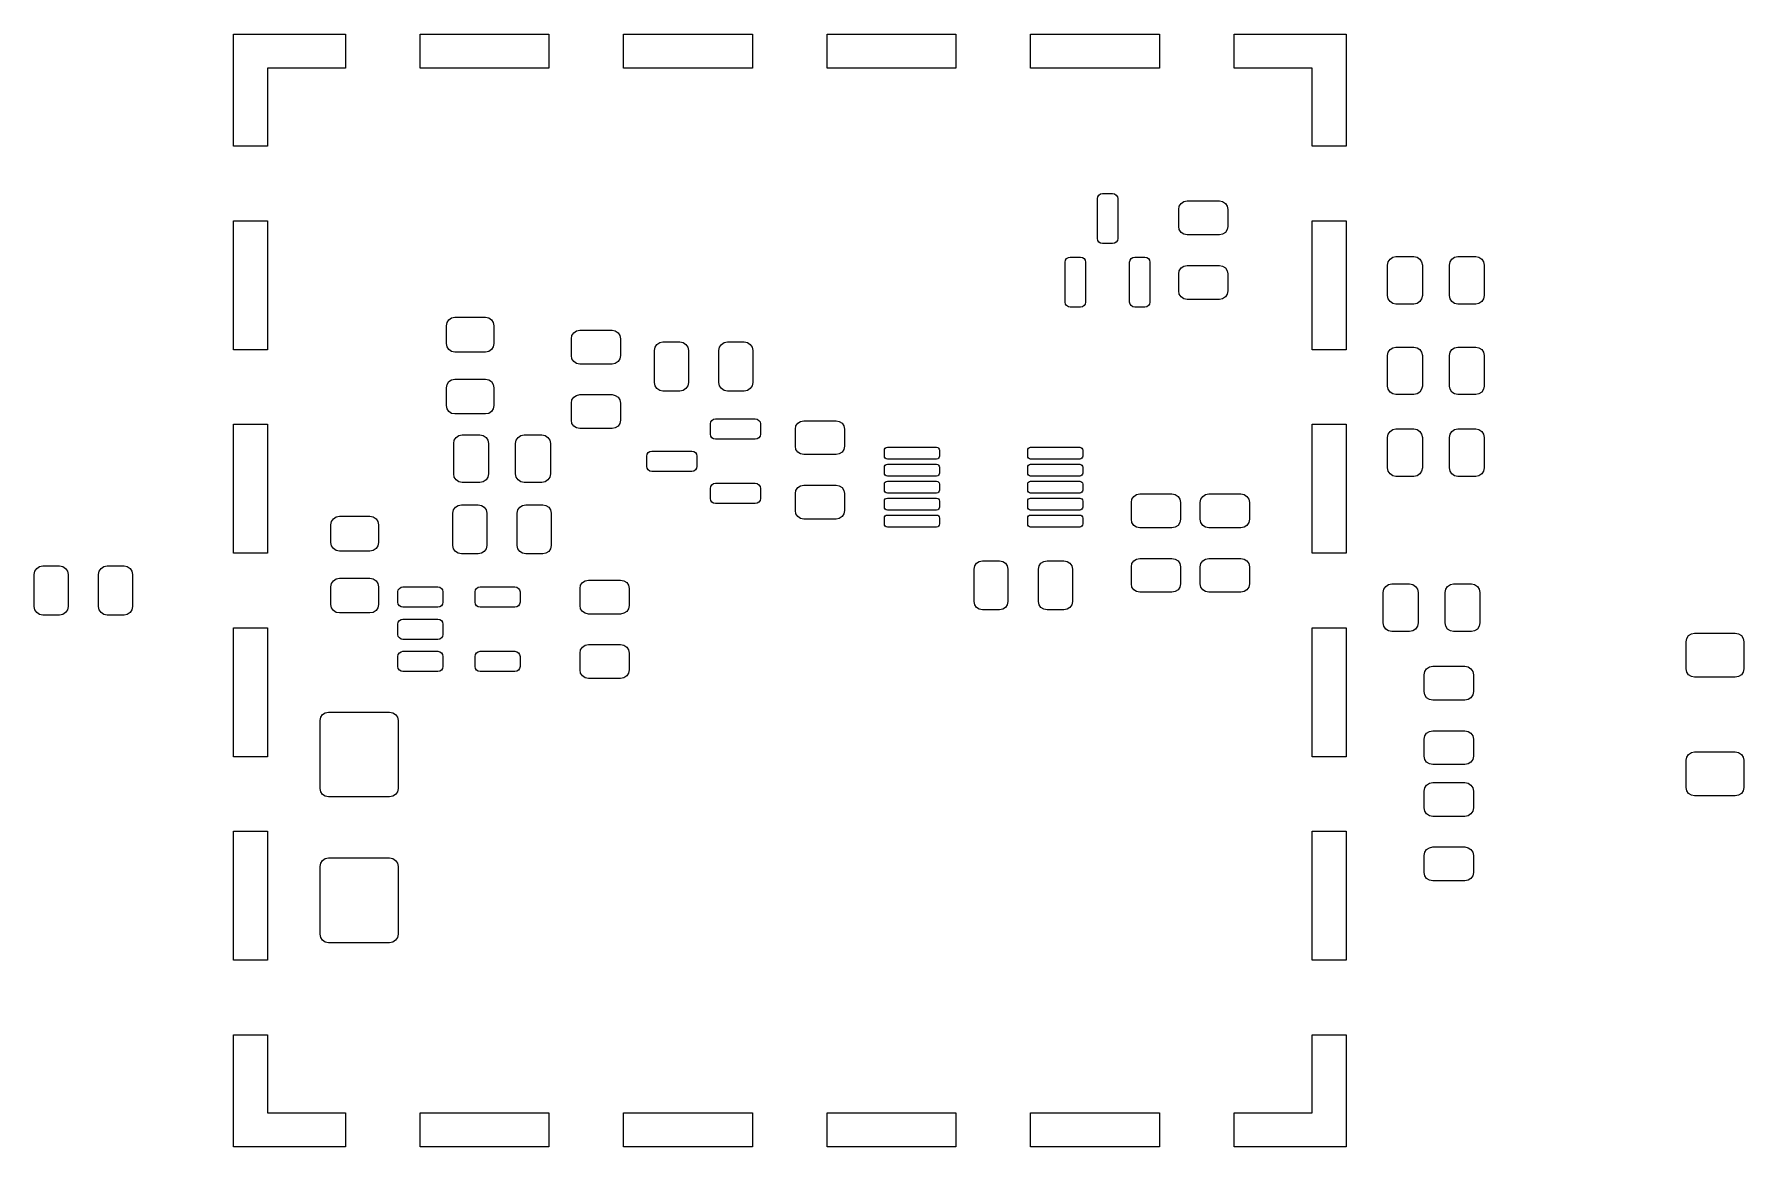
# Model space of a CAD drawing. Extents: x 0.52 to 2.51, y 0.35 to 1.65.
import ezdxf

# ---------------------------------------------------------------- set-up
doc = ezdxf.new("R2010")
doc.units = 0
doc.header["$MEASUREMENT"] = 0
doc.layers.add('BLACK', color=7, linetype='CONTINUOUS')

msp = doc.modelspace()

# ---------------------------------------------------------------- linework, layer by layer
at = {"layer": 'BLACK', "linetype": 'CONTINUOUS'}
for p, q in [((0.7543, 1.6063), (0.7543, 1.6457)), ((0.7543, 1.6457), (0.7937, 1.6457)), ((0.7937, 1.6457), (0.8843, 1.6457)), ((0.8843, 1.6457), (0.8843, 1.6063)), ((0.9709, 1.6063), (0.9709, 1.6457)), ((0.9709, 1.6457), (1.1205, 1.6457)), ((1.1205, 1.6457), (1.1205, 1.6063)), ((1.2071, 1.6063), (1.2071, 1.6457)), ((1.2071, 1.6457), (1.3567, 1.6457)), ((1.3567, 1.6457), (1.3567, 1.6063)), ((1.4433, 1.6063), (1.4433, 1.6457)), ((1.4433, 1.6457), (1.5929, 1.6457)), ((1.5929, 1.6457), (1.5929, 1.6063)), ((1.6795, 1.6063), (1.6795, 1.6457)), ((1.6795, 1.6457), (1.8291, 1.6457)), ((1.8291, 1.6457), (1.8291, 1.6063)), ((1.9157, 1.6063), (1.9157, 1.6457)), ((1.9157, 1.6457), (2.0063, 1.6457)), ((2.0063, 1.6457), (2.0457, 1.6457)), ((2.0457, 1.6457), (2.0457, 1.6063)), ((0.7543, 1.5157), (0.7543, 1.6063)), ((0.8843, 1.6063), (0.7937, 1.6063)), ((0.7937, 1.6063), (0.7937, 1.5157)), ((1.1205, 1.6063), (0.9709, 1.6063)), ((1.3567, 1.6063), (1.2071, 1.6063)), ((1.5929, 1.6063), (1.4433, 1.6063)), ((1.8291, 1.6063), (1.6795, 1.6063)), ((2.0063, 1.6063), (1.9157, 1.6063)), ((2.0063, 1.5157), (2.0063, 1.6063)), ((2.0457, 1.6063), (2.0457, 1.5157)), ((0.7937, 1.5157), (0.7543, 1.5157)), ((2.0457, 1.5157), (2.0063, 1.5157)), ((1.7571, 1.4549), (1.7576, 1.4571)), ((1.7571, 1.4086), (1.7571, 1.4549)), ((1.7576, 1.4571), (1.7589, 1.459)), ((1.7589, 1.459), (1.7608, 1.4603)), ((1.7608, 1.4603), (1.763, 1.4608)), ((1.763, 1.4608), (1.7748, 1.4608)), ((1.7748, 1.4608), (1.7771, 1.4603)), ((1.7771, 1.4603), (1.779, 1.459)), ((1.779, 1.459), (1.7803, 1.4571)), ((1.7803, 1.4571), (1.7807, 1.4549)), ((1.7807, 1.4549), (1.7807, 1.4086)), ((1.8522, 1.446), (1.8543, 1.4492)), ((1.8543, 1.4492), (1.8575, 1.4513)), ((1.8575, 1.4513), (1.8613, 1.4521)), ((1.8613, 1.4521), (1.8987, 1.4521)), ((1.8987, 1.4521), (1.9025, 1.4513)), ((1.9025, 1.4513), (1.9057, 1.4492)), ((1.9057, 1.4492), (1.9078, 1.446)), ((0.7543, 1.2795), (0.7543, 1.4291)), ((0.7543, 1.4291), (0.7937, 1.4291)), ((0.7937, 1.4291), (0.7937, 1.2795)), ((1.8515, 1.4422), (1.8522, 1.446)), ((1.8515, 1.4226), (1.8515, 1.4422)), ((1.9078, 1.446), (1.9085, 1.4422)), ((1.9085, 1.4422), (1.9085, 1.4226)), ((2.0063, 1.2795), (2.0063, 1.4291)), ((2.0063, 1.4291), (2.0457, 1.4291)), ((2.0457, 1.4291), (2.0457, 1.2795)), ((1.8522, 1.4188), (1.8515, 1.4226)), ((1.8543, 1.4156), (1.8522, 1.4188)), ((1.8575, 1.4135), (1.8543, 1.4156)), ((1.8613, 1.4127), (1.8575, 1.4135)), ((1.8987, 1.4127), (1.8613, 1.4127)), ((1.9025, 1.4135), (1.8987, 1.4127)), ((1.9057, 1.4156), (1.9025, 1.4135)), ((1.9078, 1.4188), (1.9057, 1.4156)), ((1.9085, 1.4226), (1.9078, 1.4188)), ((1.7576, 1.4063), (1.7571, 1.4086)), ((1.7589, 1.4044), (1.7576, 1.4063)), ((1.7608, 1.4031), (1.7589, 1.4044)), ((1.763, 1.4027), (1.7608, 1.4031)), ((1.7748, 1.4027), (1.763, 1.4027)), ((1.7771, 1.4031), (1.7748, 1.4027)), ((1.779, 1.4044), (1.7771, 1.4031)), ((1.7803, 1.4063), (1.779, 1.4044)), ((1.7807, 1.4086), (1.7803, 1.4063)), ((1.7197, 1.381), (1.7202, 1.3833)), ((1.7197, 1.3348), (1.7197, 1.381)), ((1.7202, 1.3833), (1.7214, 1.3852)), ((1.7214, 1.3852), (1.7234, 1.3865)), ((1.7234, 1.3865), (1.7256, 1.3869)), ((1.7256, 1.3869), (1.7374, 1.3869)), ((1.7374, 1.3869), (1.7397, 1.3865)), ((1.7397, 1.3865), (1.7416, 1.3852)), ((1.7416, 1.3852), (1.7429, 1.3833)), ((1.7429, 1.3833), (1.7433, 1.381)), ((1.7433, 1.381), (1.7433, 1.3348)), ((1.7945, 1.381), (1.795, 1.3833)), ((1.7945, 1.3348), (1.7945, 1.381)), ((1.795, 1.3833), (1.7963, 1.3852)), ((1.7963, 1.3852), (1.7982, 1.3865)), ((1.7982, 1.3865), (1.8004, 1.3869)), ((1.8004, 1.3869), (1.8122, 1.3869)), ((1.8122, 1.3869), (1.8145, 1.3865)), ((1.8145, 1.3865), (1.8164, 1.3852)), ((1.8164, 1.3852), (1.8177, 1.3833)), ((1.8177, 1.3833), (1.8181, 1.381)), ((1.8181, 1.381), (1.8181, 1.3348)), ((1.8515, 1.3674), (1.8522, 1.3712)), ((1.8522, 1.3712), (1.8543, 1.3744)), ((1.8543, 1.3744), (1.8575, 1.3765)), ((1.8575, 1.3765), (1.8613, 1.3773)), ((1.8613, 1.3773), (1.8987, 1.3773)), ((1.8987, 1.3773), (1.9025, 1.3765)), ((1.9025, 1.3765), (1.9057, 1.3744)), ((1.9057, 1.3744), (1.9078, 1.3712)), ((1.9078, 1.3712), (1.9085, 1.3674)), ((2.0939, 1.3777), (2.0946, 1.3815)), ((2.0939, 1.3423), (2.0939, 1.3777)), ((2.0946, 1.3815), (2.0968, 1.3847)), ((2.0968, 1.3847), (2.1, 1.3868)), ((2.1, 1.3868), (2.1037, 1.3876)), ((2.1037, 1.3876), (2.1244, 1.3876)), ((2.1244, 1.3876), (2.1282, 1.3868)), ((2.1282, 1.3868), (2.1314, 1.3847)), ((2.1314, 1.3847), (2.1335, 1.3815)), ((2.1335, 1.3815), (2.1343, 1.3777)), ((2.1343, 1.3777), (2.1343, 1.3423)), ((2.1657, 1.3777), (2.1665, 1.3815)), ((2.1657, 1.3423), (2.1657, 1.3777)), ((2.1665, 1.3815), (2.1686, 1.3847)), ((2.1686, 1.3847), (2.1718, 1.3868)), ((2.1718, 1.3868), (2.1756, 1.3876)), ((2.1756, 1.3876), (2.1963, 1.3876)), ((2.1963, 1.3876), (2.2, 1.3868)), ((2.2, 1.3868), (2.2032, 1.3847)), ((2.2032, 1.3847), (2.2054, 1.3815)), ((2.2054, 1.3815), (2.2061, 1.3777)), ((2.2061, 1.3777), (2.2061, 1.3423)), ((1.8515, 1.3478), (1.8515, 1.3674)), ((1.9085, 1.3674), (1.9085, 1.3478)), ((1.7202, 1.3325), (1.7197, 1.3348)), ((1.7214, 1.3306), (1.7202, 1.3325)), ((1.7234, 1.3293), (1.7214, 1.3306)), ((1.7416, 1.3306), (1.7397, 1.3293)), ((1.7429, 1.3325), (1.7416, 1.3306)), ((1.7433, 1.3348), (1.7429, 1.3325)), ((1.795, 1.3325), (1.7945, 1.3348)), ((1.7963, 1.3306), (1.795, 1.3325)), ((1.7982, 1.3293), (1.7963, 1.3306)), ((1.8164, 1.3306), (1.8145, 1.3293)), ((1.8177, 1.3325), (1.8164, 1.3306)), ((1.8181, 1.3348), (1.8177, 1.3325)), ((1.8522, 1.344), (1.8515, 1.3478)), ((1.8543, 1.3408), (1.8522, 1.344)), ((1.8575, 1.3387), (1.8543, 1.3408)), ((1.8613, 1.3379), (1.8575, 1.3387)), ((1.8987, 1.3379), (1.8613, 1.3379)), ((1.9025, 1.3387), (1.8987, 1.3379)), ((1.9057, 1.3408), (1.9025, 1.3387)), ((1.9078, 1.344), (1.9057, 1.3408)), ((1.9085, 1.3478), (1.9078, 1.344)), ((2.0946, 1.3385), (2.0939, 1.3423)), ((2.0968, 1.3353), (2.0946, 1.3385)), ((2.1, 1.3332), (2.0968, 1.3353)), ((2.1037, 1.3324), (2.1, 1.3332)), ((2.1244, 1.3324), (2.1037, 1.3324)), ((2.1282, 1.3332), (2.1244, 1.3324)), ((2.1314, 1.3353), (2.1282, 1.3332)), ((2.1335, 1.3385), (2.1314, 1.3353)), ((2.1343, 1.3423), (2.1335, 1.3385)), ((2.1665, 1.3385), (2.1657, 1.3423)), ((2.1686, 1.3353), (2.1665, 1.3385)), ((2.1718, 1.3332), (2.1686, 1.3353)), ((2.1756, 1.3324), (2.1718, 1.3332)), ((2.1963, 1.3324), (2.1756, 1.3324)), ((2.2, 1.3332), (2.1963, 1.3324)), ((2.2032, 1.3353), (2.2, 1.3332)), ((2.2054, 1.3385), (2.2032, 1.3353)), ((2.2061, 1.3423), (2.2054, 1.3385)), ((1.0014, 1.3073), (1.0022, 1.311)), ((1.0022, 1.311), (1.0043, 1.3142)), ((1.0043, 1.3142), (1.0075, 1.3164)), ((1.0075, 1.3164), (1.0113, 1.3171)), ((1.0113, 1.3171), (1.0467, 1.3171)), ((1.0467, 1.3171), (1.0505, 1.3164)), ((1.0505, 1.3164), (1.0537, 1.3142)), ((1.0537, 1.3142), (1.0558, 1.311)), ((1.0558, 1.311), (1.0566, 1.3073)), ((1.7256, 1.3289), (1.7234, 1.3293)), ((1.7374, 1.3289), (1.7256, 1.3289)), ((1.7397, 1.3293), (1.7374, 1.3289)), ((1.8004, 1.3289), (1.7982, 1.3293)), ((1.8122, 1.3289), (1.8004, 1.3289)), ((1.8145, 1.3293), (1.8122, 1.3289)), ((1.0014, 1.2866), (1.0014, 1.3073)), ((1.0566, 1.3073), (1.0566, 1.2866)), ((1.1465, 1.2922), (1.1472, 1.296)), ((1.1465, 1.2726), (1.1465, 1.2922)), ((1.1472, 1.296), (1.1493, 1.2992)), ((1.1493, 1.2992), (1.1525, 1.3013)), ((1.1525, 1.3013), (1.1563, 1.3021)), ((1.1563, 1.3021), (1.1937, 1.3021)), ((1.1937, 1.3021), (1.1975, 1.3013)), ((1.1975, 1.3013), (1.2007, 1.2992)), ((1.2007, 1.2992), (1.2028, 1.296)), ((1.2028, 1.296), (1.2035, 1.2922)), ((1.2035, 1.2922), (1.2035, 1.2726)), ((0.7937, 1.2795), (0.7543, 1.2795)), ((1.0022, 1.2828), (1.0014, 1.2866)), ((1.0043, 1.2796), (1.0022, 1.2828)), ((1.0075, 1.2775), (1.0043, 1.2796)), ((1.0113, 1.2767), (1.0075, 1.2775)), ((1.0467, 1.2767), (1.0113, 1.2767)), ((1.0505, 1.2775), (1.0467, 1.2767)), ((1.0537, 1.2796), (1.0505, 1.2775)), ((1.0558, 1.2828), (1.0537, 1.2796)), ((1.0566, 1.2866), (1.0558, 1.2828)), ((1.1472, 1.2688), (1.1465, 1.2726)), ((1.2035, 1.2726), (1.2028, 1.2688)), ((1.2429, 1.2787), (1.2437, 1.2825)), ((1.2429, 1.2413), (1.2429, 1.2787)), ((1.2437, 1.2825), (1.2458, 1.2857)), ((1.2458, 1.2857), (1.249, 1.2878)), ((1.249, 1.2878), (1.2528, 1.2885)), ((1.2528, 1.2885), (1.2724, 1.2885)), ((1.2724, 1.2885), (1.2762, 1.2878)), ((1.2762, 1.2878), (1.2794, 1.2857)), ((1.2794, 1.2857), (1.2815, 1.2825)), ((1.2815, 1.2825), (1.2823, 1.2787)), ((1.2823, 1.2787), (1.2823, 1.2413)), ((1.3177, 1.2787), (1.3185, 1.2825)), ((1.3177, 1.2413), (1.3177, 1.2787)), ((1.3185, 1.2825), (1.3206, 1.2857)), ((1.3206, 1.2857), (1.3238, 1.2878)), ((1.3238, 1.2878), (1.3276, 1.2885)), ((1.3276, 1.2885), (1.3472, 1.2885)), ((1.3472, 1.2885), (1.351, 1.2878)), ((1.351, 1.2878), (1.3542, 1.2857)), ((1.3542, 1.2857), (1.3563, 1.2825)), ((1.3563, 1.2825), (1.3571, 1.2787)), ((1.3571, 1.2787), (1.3571, 1.2413)), ((2.0457, 1.2795), (2.0063, 1.2795)), ((2.0939, 1.2727), (2.0946, 1.2765)), ((2.0939, 1.2373), (2.0939, 1.2727)), ((2.0946, 1.2765), (2.0968, 1.2797)), ((2.0968, 1.2797), (2.1, 1.2818)), ((2.1, 1.2818), (2.1037, 1.2826)), ((2.1037, 1.2826), (2.1244, 1.2826)), ((2.1244, 1.2826), (2.1282, 1.2818)), ((2.1282, 1.2818), (2.1314, 1.2797)), ((2.1314, 1.2797), (2.1335, 1.2765)), ((2.1335, 1.2765), (2.1343, 1.2727)), ((2.1343, 1.2727), (2.1343, 1.2373)), ((2.1657, 1.2727), (2.1665, 1.2765)), ((2.1657, 1.2373), (2.1657, 1.2727)), ((2.1665, 1.2765), (2.1686, 1.2797)), ((2.1686, 1.2797), (2.1718, 1.2818)), ((2.1718, 1.2818), (2.1756, 1.2826)), ((2.1756, 1.2826), (2.1963, 1.2826)), ((2.1963, 1.2826), (2.2, 1.2818)), ((2.2, 1.2818), (2.2032, 1.2797)), ((2.2032, 1.2797), (2.2054, 1.2765)), ((2.2054, 1.2765), (2.2061, 1.2727)), ((2.2061, 1.2727), (2.2061, 1.2373)), ((1.1493, 1.2656), (1.1472, 1.2688)), ((1.1525, 1.2635), (1.1493, 1.2656)), ((1.1563, 1.2627), (1.1525, 1.2635)), ((1.1937, 1.2627), (1.1563, 1.2627)), ((1.1975, 1.2635), (1.1937, 1.2627)), ((1.2007, 1.2656), (1.1975, 1.2635)), ((1.2028, 1.2688), (1.2007, 1.2656)), ((1.0014, 1.2354), (1.0022, 1.2392)), ((1.0014, 1.2147), (1.0014, 1.2354)), ((1.0022, 1.2392), (1.0043, 1.2424)), ((1.0043, 1.2424), (1.0075, 1.2445)), ((1.0075, 1.2445), (1.0113, 1.2453)), ((1.0113, 1.2453), (1.0467, 1.2453)), ((1.0467, 1.2453), (1.0505, 1.2445)), ((1.0505, 1.2445), (1.0537, 1.2424)), ((1.0537, 1.2424), (1.0558, 1.2392)), ((1.0558, 1.2392), (1.0566, 1.2354)), ((1.0566, 1.2354), (1.0566, 1.2147)), ((1.2437, 1.2375), (1.2429, 1.2413)), ((1.2458, 1.2343), (1.2437, 1.2375)), ((1.249, 1.2322), (1.2458, 1.2343)), ((1.2528, 1.2315), (1.249, 1.2322)), ((1.2724, 1.2315), (1.2528, 1.2315)), ((1.2762, 1.2322), (1.2724, 1.2315)), ((1.2794, 1.2343), (1.2762, 1.2322)), ((1.2815, 1.2375), (1.2794, 1.2343)), ((1.2823, 1.2413), (1.2815, 1.2375)), ((1.3185, 1.2375), (1.3177, 1.2413)), ((1.3206, 1.2343), (1.3185, 1.2375)), ((1.3238, 1.2322), (1.3206, 1.2343)), ((1.3276, 1.2315), (1.3238, 1.2322)), ((1.3472, 1.2315), (1.3276, 1.2315)), ((1.351, 1.2322), (1.3472, 1.2315)), ((1.3542, 1.2343), (1.351, 1.2322)), ((1.3563, 1.2375), (1.3542, 1.2343)), ((1.3571, 1.2413), (1.3563, 1.2375)), ((2.0946, 1.2335), (2.0939, 1.2373)), ((2.0968, 1.2303), (2.0946, 1.2335)), ((2.1335, 1.2335), (2.1314, 1.2303)), ((2.1343, 1.2373), (2.1335, 1.2335)), ((2.1665, 1.2335), (2.1657, 1.2373)), ((2.1686, 1.2303), (2.1665, 1.2335)), ((2.2054, 1.2335), (2.2032, 1.2303)), ((2.2061, 1.2373), (2.2054, 1.2335)), ((1.0022, 1.211), (1.0014, 1.2147)), ((1.0043, 1.2078), (1.0022, 1.211)), ((1.0558, 1.211), (1.0537, 1.2078)), ((1.0566, 1.2147), (1.0558, 1.211)), ((1.1465, 1.2174), (1.1472, 1.2212)), ((1.1465, 1.1978), (1.1465, 1.2174)), ((1.1472, 1.2212), (1.1493, 1.2244)), ((1.1493, 1.2244), (1.1525, 1.2265)), ((1.1525, 1.2265), (1.1563, 1.2273)), ((1.1563, 1.2273), (1.1937, 1.2273)), ((1.1937, 1.2273), (1.1975, 1.2265)), ((1.1975, 1.2265), (1.2007, 1.2244)), ((1.2007, 1.2244), (1.2028, 1.2212)), ((1.2028, 1.2212), (1.2035, 1.2174)), ((1.2035, 1.2174), (1.2035, 1.1978)), ((2.1, 1.2282), (2.0968, 1.2303)), ((2.1037, 1.2274), (2.1, 1.2282)), ((2.1244, 1.2274), (2.1037, 1.2274)), ((2.1282, 1.2282), (2.1244, 1.2274)), ((2.1314, 1.2303), (2.1282, 1.2282)), ((2.1718, 1.2282), (2.1686, 1.2303)), ((2.1756, 1.2274), (2.1718, 1.2282)), ((2.1963, 1.2274), (2.1756, 1.2274)), ((2.2, 1.2282), (2.1963, 1.2274)), ((2.2032, 1.2303), (2.2, 1.2282)), ((0.7543, 1.0433), (0.7543, 1.1929)), ((0.7543, 1.1929), (0.7937, 1.1929)), ((0.7937, 1.1929), (0.7937, 1.0433)), ((1.0075, 1.2056), (1.0043, 1.2078)), ((1.0113, 1.2049), (1.0075, 1.2056)), ((1.0467, 1.2049), (1.0113, 1.2049)), ((1.0505, 1.2056), (1.0467, 1.2049)), ((1.0537, 1.2078), (1.0505, 1.2056)), ((1.1472, 1.194), (1.1465, 1.1978)), ((1.1493, 1.1908), (1.1472, 1.194)), ((1.1525, 1.1887), (1.1493, 1.1908)), ((1.2007, 1.1908), (1.1975, 1.1887)), ((1.2028, 1.194), (1.2007, 1.1908)), ((1.2035, 1.1978), (1.2028, 1.194)), ((1.3079, 1.1933), (1.3083, 1.1956)), ((1.3079, 1.1815), (1.3079, 1.1933)), ((1.3083, 1.1956), (1.3096, 1.1975)), ((1.3096, 1.1975), (1.3115, 1.1988)), ((1.3115, 1.1988), (1.3138, 1.1992)), ((1.3138, 1.1992), (1.36, 1.1992)), ((1.36, 1.1992), (1.3623, 1.1988)), ((1.3623, 1.1988), (1.3642, 1.1975)), ((1.3642, 1.1975), (1.3655, 1.1956)), ((1.3655, 1.1956), (1.3659, 1.1933)), ((1.3659, 1.1933), (1.3659, 1.1815)), ((1.4065, 1.1872), (1.4072, 1.191)), ((1.4072, 1.191), (1.4093, 1.1942)), ((1.4093, 1.1942), (1.4125, 1.1963)), ((1.4125, 1.1963), (1.4163, 1.1971)), ((1.4163, 1.1971), (1.4537, 1.1971)), ((1.4537, 1.1971), (1.4575, 1.1963)), ((1.4575, 1.1963), (1.4607, 1.1942)), ((1.4607, 1.1942), (1.4628, 1.191)), ((1.4628, 1.191), (1.4635, 1.1872)), ((2.0063, 1.0433), (2.0063, 1.1929)), ((2.0063, 1.1929), (2.0457, 1.1929)), ((2.0457, 1.1929), (2.0457, 1.0433)), ((1.0099, 1.1707), (1.0106, 1.1745)), ((1.0106, 1.1745), (1.0128, 1.1777)), ((1.0128, 1.1777), (1.016, 1.1798)), ((1.016, 1.1798), (1.0197, 1.1806)), ((1.0197, 1.1806), (1.0404, 1.1806)), ((1.0404, 1.1806), (1.0442, 1.1798)), ((1.0442, 1.1798), (1.0474, 1.1777)), ((1.0474, 1.1777), (1.0495, 1.1745)), ((1.0495, 1.1745), (1.0503, 1.1707)), ((1.0817, 1.1707), (1.0825, 1.1745)), ((1.0825, 1.1745), (1.0846, 1.1777)), ((1.0846, 1.1777), (1.0878, 1.1798)), ((1.0878, 1.1798), (1.0916, 1.1806)), ((1.0916, 1.1806), (1.1123, 1.1806)), ((1.1123, 1.1806), (1.116, 1.1798)), ((1.116, 1.1798), (1.1192, 1.1777)), ((1.1192, 1.1777), (1.1214, 1.1745)), ((1.1214, 1.1745), (1.1221, 1.1707)), ((1.1563, 1.1879), (1.1525, 1.1887)), ((1.1937, 1.1879), (1.1563, 1.1879)), ((1.1975, 1.1887), (1.1937, 1.1879)), ((1.3083, 1.1792), (1.3079, 1.1815)), ((1.3096, 1.1773), (1.3083, 1.1792)), ((1.3115, 1.176), (1.3096, 1.1773)), ((1.3138, 1.1756), (1.3115, 1.176)), ((1.36, 1.1756), (1.3138, 1.1756)), ((1.3623, 1.176), (1.36, 1.1756)), ((1.3642, 1.1773), (1.3623, 1.176)), ((1.3655, 1.1792), (1.3642, 1.1773)), ((1.3659, 1.1815), (1.3655, 1.1792)), ((1.4065, 1.1676), (1.4065, 1.1872)), ((1.4635, 1.1872), (1.4635, 1.1676)), ((2.0939, 1.1777), (2.0946, 1.1815)), ((2.0939, 1.1423), (2.0939, 1.1777)), ((2.0946, 1.1815), (2.0968, 1.1847)), ((2.0968, 1.1847), (2.1, 1.1868)), ((2.1, 1.1868), (2.1037, 1.1876)), ((2.1037, 1.1876), (2.1244, 1.1876)), ((2.1244, 1.1876), (2.1282, 1.1868)), ((2.1282, 1.1868), (2.1314, 1.1847)), ((2.1314, 1.1847), (2.1335, 1.1815)), ((2.1335, 1.1815), (2.1343, 1.1777)), ((2.1343, 1.1777), (2.1343, 1.1423)), ((2.1657, 1.1777), (2.1665, 1.1815)), ((2.1657, 1.1423), (2.1657, 1.1777)), ((2.1665, 1.1815), (2.1686, 1.1847)), ((2.1686, 1.1847), (2.1718, 1.1868)), ((2.1718, 1.1868), (2.1756, 1.1876)), ((2.1756, 1.1876), (2.1963, 1.1876)), ((2.1963, 1.1876), (2.2, 1.1868)), ((2.2, 1.1868), (2.2032, 1.1847)), ((2.2032, 1.1847), (2.2054, 1.1815)), ((2.2054, 1.1815), (2.2061, 1.1777)), ((2.2061, 1.1777), (2.2061, 1.1423)), ((1.0099, 1.1353), (1.0099, 1.1707)), ((1.0503, 1.1707), (1.0503, 1.1353)), ((1.0817, 1.1353), (1.0817, 1.1707)), ((1.1221, 1.1707), (1.1221, 1.1353)), ((1.2341, 1.1559), (1.2345, 1.1582)), ((1.2341, 1.1441), (1.2341, 1.1559)), ((1.2345, 1.1582), (1.2358, 1.1601)), ((1.2358, 1.1601), (1.2377, 1.1614)), ((1.2377, 1.1614), (1.24, 1.1618)), ((1.24, 1.1618), (1.2862, 1.1618)), ((1.2862, 1.1618), (1.2885, 1.1614)), ((1.2885, 1.1614), (1.2904, 1.1601)), ((1.2904, 1.1601), (1.2917, 1.1582)), ((1.2917, 1.1582), (1.2921, 1.1559)), ((1.2921, 1.1559), (1.2921, 1.1441)), ((1.4072, 1.1638), (1.4065, 1.1676)), ((1.4093, 1.1606), (1.4072, 1.1638)), ((1.4125, 1.1585), (1.4093, 1.1606)), ((1.4163, 1.1577), (1.4125, 1.1585)), ((1.4537, 1.1577), (1.4163, 1.1577)), ((1.4575, 1.1585), (1.4537, 1.1577)), ((1.4607, 1.1606), (1.4575, 1.1585)), ((1.4628, 1.1638), (1.4607, 1.1606)), ((1.4635, 1.1676), (1.4628, 1.1638)), ((1.5098, 1.1628), (1.5101, 1.1641)), ((1.5098, 1.1559), (1.5098, 1.1628)), ((1.5101, 1.1546), (1.5098, 1.1559)), ((1.5101, 1.1641), (1.5109, 1.1653)), ((1.5109, 1.1535), (1.5101, 1.1546)), ((1.5109, 1.1653), (1.512, 1.166)), ((1.512, 1.1527), (1.5109, 1.1535)), ((1.512, 1.166), (1.5133, 1.1663)), ((1.5133, 1.1525), (1.512, 1.1527)), ((1.5133, 1.1663), (1.5704, 1.1663)), ((1.5704, 1.1525), (1.5133, 1.1525)), ((1.5704, 1.1663), (1.5717, 1.166)), ((1.5717, 1.1527), (1.5704, 1.1525)), ((1.5717, 1.166), (1.5728, 1.1653)), ((1.5728, 1.1535), (1.5717, 1.1527)), ((1.5728, 1.1653), (1.5736, 1.1641)), ((1.5736, 1.1546), (1.5728, 1.1535)), ((1.5736, 1.1641), (1.5738, 1.1628)), ((1.5738, 1.1559), (1.5736, 1.1546)), ((1.5738, 1.1628), (1.5738, 1.1559)), ((1.6762, 1.1628), (1.6764, 1.1641)), ((1.6762, 1.1559), (1.6762, 1.1628)), ((1.6764, 1.1546), (1.6762, 1.1559)), ((1.6764, 1.1641), (1.6772, 1.1653)), ((1.6772, 1.1535), (1.6764, 1.1546)), ((1.6772, 1.1653), (1.6783, 1.166)), ((1.6783, 1.1527), (1.6772, 1.1535)), ((1.6783, 1.166), (1.6796, 1.1663)), ((1.6796, 1.1525), (1.6783, 1.1527)), ((1.6796, 1.1663), (1.7367, 1.1663)), ((1.7367, 1.1525), (1.6796, 1.1525)), ((1.7367, 1.1663), (1.738, 1.166)), ((1.738, 1.1527), (1.7367, 1.1525)), ((1.738, 1.166), (1.7391, 1.1653)), ((1.7391, 1.1535), (1.738, 1.1527)), ((1.7391, 1.1653), (1.7399, 1.1641)), ((1.7399, 1.1546), (1.7391, 1.1535)), ((1.7399, 1.1641), (1.7402, 1.1628)), ((1.7402, 1.1559), (1.7399, 1.1546)), ((1.7402, 1.1628), (1.7402, 1.1559)), ((1.0106, 1.1315), (1.0099, 1.1353)), ((1.0128, 1.1283), (1.0106, 1.1315)), ((1.0495, 1.1315), (1.0474, 1.1283)), ((1.0503, 1.1353), (1.0495, 1.1315)), ((1.0825, 1.1315), (1.0817, 1.1353)), ((1.0846, 1.1283), (1.0825, 1.1315)), ((1.1214, 1.1315), (1.1192, 1.1283)), ((1.1221, 1.1353), (1.1214, 1.1315)), ((1.2345, 1.1418), (1.2341, 1.1441)), ((1.2358, 1.1399), (1.2345, 1.1418)), ((1.2377, 1.1386), (1.2358, 1.1399)), ((1.24, 1.1382), (1.2377, 1.1386)), ((1.2862, 1.1382), (1.24, 1.1382)), ((1.2885, 1.1386), (1.2862, 1.1382)), ((1.2904, 1.1399), (1.2885, 1.1386)), ((1.2917, 1.1418), (1.2904, 1.1399)), ((1.2921, 1.1441), (1.2917, 1.1418)), ((1.5098, 1.1431), (1.5101, 1.1444)), ((1.5098, 1.1362), (1.5098, 1.1431)), ((1.5101, 1.1349), (1.5098, 1.1362)), ((1.5101, 1.1444), (1.5109, 1.1456)), ((1.5109, 1.1338), (1.5101, 1.1349)), ((1.5109, 1.1456), (1.512, 1.1463)), ((1.512, 1.1331), (1.5109, 1.1338)), ((1.512, 1.1463), (1.5133, 1.1466)), ((1.5133, 1.1328), (1.512, 1.1331)), ((1.5133, 1.1466), (1.5704, 1.1466)), ((1.5704, 1.1328), (1.5133, 1.1328)), ((1.5704, 1.1466), (1.5717, 1.1463)), ((1.5717, 1.1331), (1.5704, 1.1328)), ((1.5717, 1.1463), (1.5728, 1.1456)), ((1.5728, 1.1338), (1.5717, 1.1331)), ((1.5728, 1.1456), (1.5736, 1.1444)), ((1.5736, 1.1349), (1.5728, 1.1338)), ((1.5736, 1.1444), (1.5738, 1.1431)), ((1.5738, 1.1362), (1.5736, 1.1349)), ((1.5738, 1.1431), (1.5738, 1.1362)), ((1.6762, 1.1431), (1.6764, 1.1444)), ((1.6762, 1.1362), (1.6762, 1.1431)), ((1.6764, 1.1349), (1.6762, 1.1362)), ((1.6764, 1.1444), (1.6772, 1.1456)), ((1.6772, 1.1338), (1.6764, 1.1349)), ((1.6772, 1.1456), (1.6783, 1.1463)), ((1.6783, 1.1331), (1.6772, 1.1338)), ((1.6783, 1.1463), (1.6796, 1.1466)), ((1.6796, 1.1328), (1.6783, 1.1331)), ((1.6796, 1.1466), (1.7367, 1.1466)), ((1.7367, 1.1328), (1.6796, 1.1328)), ((1.7367, 1.1466), (1.738, 1.1463)), ((1.738, 1.1331), (1.7367, 1.1328)), ((1.738, 1.1463), (1.7391, 1.1456)), ((1.7391, 1.1338), (1.738, 1.1331)), ((1.7391, 1.1456), (1.7399, 1.1444)), ((1.7399, 1.1349), (1.7391, 1.1338)), ((1.7399, 1.1444), (1.7402, 1.1431)), ((1.7402, 1.1362), (1.7399, 1.1349)), ((1.7402, 1.1431), (1.7402, 1.1362)), ((2.0946, 1.1385), (2.0939, 1.1423)), ((2.0968, 1.1353), (2.0946, 1.1385)), ((2.1, 1.1332), (2.0968, 1.1353)), ((2.1037, 1.1324), (2.1, 1.1332)), ((2.1244, 1.1324), (2.1037, 1.1324)), ((2.1282, 1.1332), (2.1244, 1.1324)), ((2.1314, 1.1353), (2.1282, 1.1332)), ((2.1335, 1.1385), (2.1314, 1.1353)), ((2.1343, 1.1423), (2.1335, 1.1385)), ((2.1665, 1.1385), (2.1657, 1.1423)), ((2.1686, 1.1353), (2.1665, 1.1385)), ((2.1718, 1.1332), (2.1686, 1.1353)), ((2.1756, 1.1324), (2.1718, 1.1332)), ((2.1963, 1.1324), (2.1756, 1.1324)), ((2.2, 1.1332), (2.1963, 1.1324)), ((2.2032, 1.1353), (2.2, 1.1332)), ((2.2054, 1.1385), (2.2032, 1.1353)), ((2.2061, 1.1423), (2.2054, 1.1385)), ((1.016, 1.1262), (1.0128, 1.1283)), ((1.0197, 1.1254), (1.016, 1.1262)), ((1.0404, 1.1254), (1.0197, 1.1254)), ((1.0442, 1.1262), (1.0404, 1.1254)), ((1.0474, 1.1283), (1.0442, 1.1262)), ((1.0878, 1.1262), (1.0846, 1.1283)), ((1.0916, 1.1254), (1.0878, 1.1262)), ((1.1123, 1.1254), (1.0916, 1.1254)), ((1.116, 1.1262), (1.1123, 1.1254)), ((1.1192, 1.1283), (1.116, 1.1262)), ((1.3079, 1.1185), (1.3083, 1.1208)), ((1.3079, 1.1067), (1.3079, 1.1185)), ((1.3083, 1.1208), (1.3096, 1.1227)), ((1.3096, 1.1227), (1.3115, 1.124)), ((1.3115, 1.124), (1.3138, 1.1244)), ((1.3138, 1.1244), (1.36, 1.1244)), ((1.36, 1.1244), (1.3623, 1.124)), ((1.3623, 1.124), (1.3642, 1.1227)), ((1.3642, 1.1227), (1.3655, 1.1208)), ((1.3655, 1.1208), (1.3659, 1.1185)), ((1.3659, 1.1185), (1.3659, 1.1067)), ((1.4065, 1.1124), (1.4072, 1.1162)), ((1.4065, 1.0928), (1.4065, 1.1124)), ((1.4072, 1.1162), (1.4093, 1.1194)), ((1.4093, 1.1194), (1.4125, 1.1215)), ((1.4125, 1.1215), (1.4163, 1.1223)), ((1.4163, 1.1223), (1.4537, 1.1223)), ((1.4537, 1.1223), (1.4575, 1.1215)), ((1.4575, 1.1215), (1.4607, 1.1194)), ((1.4607, 1.1194), (1.4628, 1.1162)), ((1.4628, 1.1162), (1.4635, 1.1124)), ((1.4635, 1.1124), (1.4635, 1.0928)), ((1.5098, 1.1234), (1.5101, 1.1248)), ((1.5098, 1.1166), (1.5098, 1.1234)), ((1.5101, 1.1152), (1.5098, 1.1166)), ((1.5101, 1.1248), (1.5109, 1.1259)), ((1.5109, 1.1141), (1.5101, 1.1152)), ((1.5109, 1.1259), (1.512, 1.1266)), ((1.512, 1.1134), (1.5109, 1.1141)), ((1.512, 1.1266), (1.5133, 1.1269)), ((1.5133, 1.1131), (1.512, 1.1134)), ((1.5133, 1.1269), (1.5704, 1.1269)), ((1.5704, 1.1131), (1.5133, 1.1131)), ((1.5704, 1.1269), (1.5717, 1.1266)), ((1.5717, 1.1134), (1.5704, 1.1131)), ((1.5717, 1.1266), (1.5728, 1.1259)), ((1.5728, 1.1141), (1.5717, 1.1134)), ((1.5728, 1.1259), (1.5736, 1.1248)), ((1.5736, 1.1152), (1.5728, 1.1141)), ((1.5736, 1.1248), (1.5738, 1.1234)), ((1.5738, 1.1166), (1.5736, 1.1152)), ((1.5738, 1.1234), (1.5738, 1.1166)), ((1.6762, 1.1234), (1.6764, 1.1248)), ((1.6762, 1.1166), (1.6762, 1.1234)), ((1.6764, 1.1152), (1.6762, 1.1166)), ((1.6764, 1.1248), (1.6772, 1.1259)), ((1.6772, 1.1141), (1.6764, 1.1152)), ((1.6772, 1.1259), (1.6783, 1.1266)), ((1.6783, 1.1134), (1.6772, 1.1141)), ((1.6783, 1.1266), (1.6796, 1.1269)), ((1.6796, 1.1131), (1.6783, 1.1134)), ((1.6796, 1.1269), (1.7367, 1.1269)), ((1.7367, 1.1131), (1.6796, 1.1131)), ((1.7367, 1.1269), (1.738, 1.1266)), ((1.738, 1.1134), (1.7367, 1.1131)), ((1.738, 1.1266), (1.7391, 1.1259)), ((1.7391, 1.1141), (1.738, 1.1134)), ((1.7391, 1.1259), (1.7399, 1.1248)), ((1.7399, 1.1152), (1.7391, 1.1141)), ((1.7399, 1.1248), (1.7402, 1.1234)), ((1.7402, 1.1166), (1.7399, 1.1152)), ((1.7402, 1.1234), (1.7402, 1.1166)), ((1.8025, 1.1113), (1.8063, 1.1121)), ((1.8063, 1.1121), (1.8437, 1.1121)), ((1.8437, 1.1121), (1.8475, 1.1113)), ((1.8825, 1.1113), (1.8863, 1.1121)), ((1.8863, 1.1121), (1.9237, 1.1121)), ((1.9237, 1.1121), (1.9275, 1.1113)), ((1.0089, 1.0897), (1.0097, 1.0935)), ((1.0097, 1.0935), (1.0118, 1.0967)), ((1.0118, 1.0967), (1.015, 1.0988)), ((1.015, 1.0988), (1.0188, 1.0995)), ((1.0188, 1.0995), (1.0384, 1.0995)), ((1.0384, 1.0995), (1.0422, 1.0988)), ((1.0422, 1.0988), (1.0454, 1.0967)), ((1.0454, 1.0967), (1.0475, 1.0935)), ((1.0475, 1.0935), (1.0483, 1.0897)), ((1.0837, 1.0897), (1.0845, 1.0935)), ((1.0845, 1.0935), (1.0866, 1.0967)), ((1.0866, 1.0967), (1.0898, 1.0988)), ((1.0898, 1.0988), (1.0936, 1.0995)), ((1.0936, 1.0995), (1.1132, 1.0995)), ((1.1132, 1.0995), (1.117, 1.0988)), ((1.117, 1.0988), (1.1202, 1.0967)), ((1.1202, 1.0967), (1.1223, 1.0935)), ((1.1223, 1.0935), (1.1231, 1.0897)), ((1.3083, 1.1044), (1.3079, 1.1067)), ((1.3096, 1.1025), (1.3083, 1.1044)), ((1.3115, 1.1012), (1.3096, 1.1025)), ((1.3138, 1.1008), (1.3115, 1.1012)), ((1.36, 1.1008), (1.3138, 1.1008)), ((1.3623, 1.1012), (1.36, 1.1008)), ((1.3642, 1.1025), (1.3623, 1.1012)), ((1.3655, 1.1044), (1.3642, 1.1025)), ((1.3659, 1.1067), (1.3655, 1.1044)), ((1.4072, 1.089), (1.4065, 1.0928)), ((1.4635, 1.0928), (1.4628, 1.089)), ((1.5098, 1.1038), (1.5101, 1.1051)), ((1.5098, 1.0969), (1.5098, 1.1038)), ((1.5101, 1.0956), (1.5098, 1.0969)), ((1.5101, 1.1051), (1.5109, 1.1062)), ((1.5109, 1.0944), (1.5101, 1.0956)), ((1.5109, 1.1062), (1.512, 1.1069)), ((1.512, 1.0937), (1.5109, 1.0944)), ((1.512, 1.1069), (1.5133, 1.1072)), ((1.5133, 1.0934), (1.512, 1.0937)), ((1.5133, 1.1072), (1.5704, 1.1072)), ((1.5704, 1.0934), (1.5133, 1.0934)), ((1.5704, 1.1072), (1.5717, 1.1069)), ((1.5717, 1.0937), (1.5704, 1.0934)), ((1.5717, 1.1069), (1.5728, 1.1062)), ((1.5728, 1.0944), (1.5717, 1.0937)), ((1.5728, 1.1062), (1.5736, 1.1051)), ((1.5736, 1.0956), (1.5728, 1.0944)), ((1.5736, 1.1051), (1.5738, 1.1038)), ((1.5738, 1.0969), (1.5736, 1.0956)), ((1.5738, 1.1038), (1.5738, 1.0969)), ((1.6762, 1.1038), (1.6764, 1.1051)), ((1.6762, 1.0969), (1.6762, 1.1038)), ((1.6764, 1.0956), (1.6762, 1.0969)), ((1.6764, 1.1051), (1.6772, 1.1062)), ((1.6772, 1.0944), (1.6764, 1.0956)), ((1.6772, 1.1062), (1.6783, 1.1069)), ((1.6783, 1.0937), (1.6772, 1.0944)), ((1.6783, 1.1069), (1.6796, 1.1072)), ((1.6796, 1.0934), (1.6783, 1.0937)), ((1.6796, 1.1072), (1.7367, 1.1072)), ((1.7367, 1.0934), (1.6796, 1.0934)), ((1.7367, 1.1072), (1.738, 1.1069)), ((1.738, 1.0937), (1.7367, 1.0934)), ((1.738, 1.1069), (1.7391, 1.1062)), ((1.7391, 1.0944), (1.738, 1.0937)), ((1.7391, 1.1062), (1.7399, 1.1051)), ((1.7399, 1.0956), (1.7391, 1.0944)), ((1.7399, 1.1051), (1.7402, 1.1038)), ((1.7402, 1.0969), (1.7399, 1.0956)), ((1.7402, 1.1038), (1.7402, 1.0969)), ((1.7965, 1.1022), (1.7972, 1.106)), ((1.7965, 1.0826), (1.7965, 1.1022)), ((1.7972, 1.106), (1.7993, 1.1092)), ((1.7993, 1.1092), (1.8025, 1.1113)), ((1.8475, 1.1113), (1.8507, 1.1092)), ((1.8507, 1.1092), (1.8528, 1.106)), ((1.8528, 1.106), (1.8535, 1.1022)), ((1.8535, 1.1022), (1.8535, 1.0826)), ((1.8765, 1.1022), (1.8772, 1.106)), ((1.8765, 1.0826), (1.8765, 1.1022)), ((1.8772, 1.106), (1.8793, 1.1092)), ((1.8793, 1.1092), (1.8825, 1.1113)), ((1.9275, 1.1113), (1.9307, 1.1092)), ((1.9307, 1.1092), (1.9328, 1.106)), ((1.9328, 1.106), (1.9335, 1.1022)), ((1.9335, 1.1022), (1.9335, 1.0826)), ((0.8674, 1.0763), (0.8682, 1.08)), ((0.8674, 1.0556), (0.8674, 1.0763)), ((0.8682, 1.08), (0.8703, 1.0832)), ((0.8703, 1.0832), (0.8735, 1.0854)), ((0.8735, 1.0854), (0.8773, 1.0861)), ((0.8773, 1.0861), (0.9127, 1.0861)), ((0.9127, 1.0861), (0.9165, 1.0854)), ((0.9165, 1.0854), (0.9197, 1.0832)), ((0.9197, 1.0832), (0.9218, 1.08)), ((0.9218, 1.08), (0.9226, 1.0763)), ((0.9226, 1.0763), (0.9226, 1.0556)), ((1.0089, 1.0523), (1.0089, 1.0897)), ((1.0483, 1.0897), (1.0483, 1.0523)), ((1.0837, 1.0523), (1.0837, 1.0897)), ((1.1231, 1.0897), (1.1231, 1.0523)), ((1.4093, 1.0858), (1.4072, 1.089)), ((1.4125, 1.0837), (1.4093, 1.0858)), ((1.4163, 1.0829), (1.4125, 1.0837)), ((1.4537, 1.0829), (1.4163, 1.0829)), ((1.4575, 1.0837), (1.4537, 1.0829)), ((1.4607, 1.0858), (1.4575, 1.0837)), ((1.4628, 1.089), (1.4607, 1.0858)), ((1.5098, 1.0841), (1.5101, 1.0854)), ((1.5098, 1.0772), (1.5098, 1.0841)), ((1.5101, 1.0759), (1.5098, 1.0772)), ((1.5101, 1.0854), (1.5109, 1.0865)), ((1.5109, 1.0747), (1.5101, 1.0759)), ((1.5109, 1.0865), (1.512, 1.0873)), ((1.512, 1.074), (1.5109, 1.0747)), ((1.512, 1.0873), (1.5133, 1.0875)), ((1.5133, 1.0737), (1.512, 1.074)), ((1.5133, 1.0875), (1.5704, 1.0875)), ((1.5704, 1.0737), (1.5133, 1.0737)), ((1.5704, 1.0875), (1.5717, 1.0873)), ((1.5717, 1.074), (1.5704, 1.0737)), ((1.5717, 1.0873), (1.5728, 1.0865)), ((1.5728, 1.0747), (1.5717, 1.074)), ((1.5728, 1.0865), (1.5736, 1.0854)), ((1.5736, 1.0759), (1.5728, 1.0747)), ((1.5736, 1.0854), (1.5738, 1.0841)), ((1.5738, 1.0772), (1.5736, 1.0759)), ((1.5738, 1.0841), (1.5738, 1.0772)), ((1.6762, 1.0841), (1.6764, 1.0854)), ((1.6762, 1.0772), (1.6762, 1.0841)), ((1.6764, 1.0759), (1.6762, 1.0772)), ((1.6764, 1.0854), (1.6772, 1.0865)), ((1.6772, 1.0747), (1.6764, 1.0759)), ((1.6772, 1.0865), (1.6783, 1.0873)), ((1.6783, 1.074), (1.6772, 1.0747)), ((1.6783, 1.0873), (1.6796, 1.0875)), ((1.6796, 1.0737), (1.6783, 1.074)), ((1.6796, 1.0875), (1.7367, 1.0875)), ((1.7367, 1.0737), (1.6796, 1.0737)), ((1.7367, 1.0875), (1.738, 1.0873)), ((1.738, 1.074), (1.7367, 1.0737)), ((1.738, 1.0873), (1.7391, 1.0865)), ((1.7391, 1.0747), (1.738, 1.074)), ((1.7391, 1.0865), (1.7399, 1.0854)), ((1.7399, 1.0759), (1.7391, 1.0747)), ((1.7399, 1.0854), (1.7402, 1.0841)), ((1.7402, 1.0772), (1.7399, 1.0759)), ((1.7402, 1.0841), (1.7402, 1.0772)), ((1.7972, 1.0788), (1.7965, 1.0826)), ((1.7993, 1.0756), (1.7972, 1.0788)), ((1.8025, 1.0735), (1.7993, 1.0756)), ((1.8063, 1.0727), (1.8025, 1.0735)), ((1.8437, 1.0727), (1.8063, 1.0727)), ((1.8475, 1.0735), (1.8437, 1.0727)), ((1.8507, 1.0756), (1.8475, 1.0735)), ((1.8528, 1.0788), (1.8507, 1.0756)), ((1.8535, 1.0826), (1.8528, 1.0788)), ((1.8772, 1.0788), (1.8765, 1.0826)), ((1.8793, 1.0756), (1.8772, 1.0788)), ((1.8825, 1.0735), (1.8793, 1.0756)), ((1.8863, 1.0727), (1.8825, 1.0735)), ((1.9237, 1.0727), (1.8863, 1.0727)), ((1.9275, 1.0735), (1.9237, 1.0727)), ((1.9307, 1.0756), (1.9275, 1.0735)), ((1.9328, 1.0788), (1.9307, 1.0756)), ((1.9335, 1.0826), (1.9328, 1.0788)), ((0.8682, 1.0518), (0.8674, 1.0556)), ((0.8703, 1.0486), (0.8682, 1.0518)), ((0.9218, 1.0518), (0.9197, 1.0486)), ((0.9226, 1.0556), (0.9218, 1.0518)), ((1.0097, 1.0485), (1.0089, 1.0523)), ((1.0483, 1.0523), (1.0475, 1.0485)), ((1.0845, 1.0485), (1.0837, 1.0523)), ((1.1231, 1.0523), (1.1223, 1.0485)), ((0.7937, 1.0433), (0.7543, 1.0433)), ((0.8735, 1.0465), (0.8703, 1.0486)), ((0.8773, 1.0457), (0.8735, 1.0465)), ((0.9127, 1.0457), (0.8773, 1.0457)), ((0.9165, 1.0465), (0.9127, 1.0457)), ((0.9197, 1.0486), (0.9165, 1.0465)), ((1.0118, 1.0453), (1.0097, 1.0485)), ((1.015, 1.0432), (1.0118, 1.0453)), ((1.0188, 1.0425), (1.015, 1.0432)), ((1.0384, 1.0425), (1.0188, 1.0425)), ((1.0422, 1.0432), (1.0384, 1.0425)), ((1.0454, 1.0453), (1.0422, 1.0432)), ((1.0475, 1.0485), (1.0454, 1.0453)), ((1.0866, 1.0453), (1.0845, 1.0485)), ((1.0898, 1.0432), (1.0866, 1.0453)), ((1.0936, 1.0425), (1.0898, 1.0432)), ((1.1132, 1.0425), (1.0936, 1.0425)), ((1.117, 1.0432), (1.1132, 1.0425)), ((1.1202, 1.0453), (1.117, 1.0432)), ((1.1223, 1.0485), (1.1202, 1.0453)), ((1.6168, 1.0317), (1.62, 1.0338)), ((1.62, 1.0338), (1.6238, 1.0345)), ((1.6238, 1.0345), (1.6434, 1.0345)), ((1.6434, 1.0345), (1.6472, 1.0338)), ((1.6472, 1.0338), (1.6504, 1.0317)), ((1.6916, 1.0317), (1.6948, 1.0338)), ((1.6948, 1.0338), (1.6986, 1.0345)), ((1.6986, 1.0345), (1.7182, 1.0345)), ((1.7182, 1.0345), (1.722, 1.0338)), ((1.722, 1.0338), (1.7252, 1.0317)), ((1.7972, 1.0312), (1.7993, 1.0344)), ((1.7993, 1.0344), (1.8025, 1.0365)), ((1.8025, 1.0365), (1.8063, 1.0373)), ((1.8063, 1.0373), (1.8437, 1.0373)), ((1.8437, 1.0373), (1.8475, 1.0365)), ((1.8475, 1.0365), (1.8507, 1.0344)), ((1.8507, 1.0344), (1.8528, 1.0312)), ((1.8772, 1.0312), (1.8793, 1.0344)), ((1.8793, 1.0344), (1.8825, 1.0365)), ((1.8825, 1.0365), (1.8863, 1.0373)), ((1.8863, 1.0373), (1.9237, 1.0373)), ((1.9237, 1.0373), (1.9275, 1.0365)), ((1.9275, 1.0365), (1.9307, 1.0344)), ((1.9307, 1.0344), (1.9328, 1.0312)), ((2.0457, 1.0433), (2.0063, 1.0433)), ((0.5229, 1.0187), (0.5237, 1.0225)), ((0.5229, 0.9813), (0.5229, 1.0187)), ((0.5237, 1.0225), (0.5258, 1.0257)), ((0.5258, 1.0257), (0.529, 1.0278)), ((0.529, 1.0278), (0.5328, 1.0285)), ((0.5328, 1.0285), (0.5524, 1.0285)), ((0.5524, 1.0285), (0.5562, 1.0278)), ((0.5562, 1.0278), (0.5594, 1.0257)), ((0.5594, 1.0257), (0.5615, 1.0225)), ((0.5615, 1.0225), (0.5623, 1.0187)), ((0.5623, 1.0187), (0.5623, 0.9813)), ((0.5977, 1.0187), (0.5985, 1.0225)), ((0.5977, 0.9813), (0.5977, 1.0187)), ((0.5985, 1.0225), (0.6006, 1.0257)), ((0.6006, 1.0257), (0.6038, 1.0278)), ((0.6038, 1.0278), (0.6076, 1.0285)), ((0.6076, 1.0285), (0.6272, 1.0285)), ((0.6272, 1.0285), (0.631, 1.0278)), ((0.631, 1.0278), (0.6342, 1.0257)), ((0.6342, 1.0257), (0.6363, 1.0225)), ((0.6363, 1.0225), (0.6371, 1.0187)), ((0.6371, 1.0187), (0.6371, 0.9813)), ((0.8703, 1.0114), (0.8735, 1.0135)), ((0.8735, 1.0135), (0.8773, 1.0143)), ((0.8773, 1.0143), (0.9127, 1.0143)), ((0.9127, 1.0143), (0.9165, 1.0135)), ((0.9165, 1.0135), (0.9197, 1.0114)), ((1.6139, 1.0247), (1.6147, 1.0285)), ((1.6139, 0.9873), (1.6139, 1.0247)), ((1.6147, 1.0285), (1.6168, 1.0317)), ((1.6504, 1.0317), (1.6525, 1.0285)), ((1.6525, 1.0285), (1.6533, 1.0247)), ((1.6533, 1.0247), (1.6533, 0.9873)), ((1.6887, 1.0247), (1.6895, 1.0285)), ((1.6887, 0.9873), (1.6887, 1.0247)), ((1.6895, 1.0285), (1.6916, 1.0317)), ((1.7252, 1.0317), (1.7273, 1.0285)), ((1.7273, 1.0285), (1.7281, 1.0247)), ((1.7281, 1.0247), (1.7281, 0.9873)), ((1.7965, 1.0274), (1.7972, 1.0312)), ((1.7965, 1.0078), (1.7965, 1.0274)), ((1.8528, 1.0312), (1.8535, 1.0274)), ((1.8535, 1.0274), (1.8535, 1.0078)), ((1.8765, 1.0274), (1.8772, 1.0312)), ((1.8765, 1.0078), (1.8765, 1.0274)), ((1.9328, 1.0312), (1.9335, 1.0274)), ((1.9335, 1.0274), (1.9335, 1.0078)), ((0.8674, 1.0044), (0.8682, 1.0082)), ((0.8674, 0.9837), (0.8674, 1.0044)), ((0.8682, 1.0082), (0.8703, 1.0114)), ((0.9197, 1.0114), (0.9218, 1.0082)), ((0.9218, 1.0082), (0.9226, 1.0044)), ((0.9226, 1.0044), (0.9226, 0.9837)), ((0.9451, 0.9983), (0.9456, 1.0006)), ((0.9451, 0.9865), (0.9451, 0.9983)), ((0.9456, 1.0006), (0.9469, 1.0025)), ((0.9469, 1.0025), (0.9488, 1.0038)), ((0.9488, 1.0038), (0.951, 1.0042)), ((0.951, 1.0042), (0.9914, 1.0042)), ((0.9914, 1.0042), (0.9937, 1.0038)), ((0.9937, 1.0038), (0.9956, 1.0025)), ((0.9956, 1.0025), (0.9968, 1.0006)), ((0.9968, 1.0006), (0.9973, 0.9983)), ((0.9973, 0.9983), (0.9973, 0.9865)), ((1.0347, 0.9983), (1.0352, 1.0006)), ((1.0347, 0.9865), (1.0347, 0.9983)), ((1.0352, 1.0006), (1.0364, 1.0025)), ((1.0364, 1.0025), (1.0383, 1.0038)), ((1.0383, 1.0038), (1.0406, 1.0042)), ((1.0406, 1.0042), (1.081, 1.0042)), ((1.081, 1.0042), (1.0832, 1.0038)), ((1.0832, 1.0038), (1.0851, 1.0025)), ((1.0851, 1.0025), (1.0864, 1.0006)), ((1.0864, 1.0006), (1.0869, 0.9983)), ((1.0869, 0.9983), (1.0869, 0.9865)), ((1.1565, 1.0022), (1.1572, 1.006)), ((1.1565, 0.9826), (1.1565, 1.0022)), ((1.1572, 1.006), (1.1593, 1.0092)), ((1.1593, 1.0092), (1.1625, 1.0113)), ((1.1625, 1.0113), (1.1663, 1.0121)), ((1.1663, 1.0121), (1.2037, 1.0121)), ((1.2037, 1.0121), (1.2075, 1.0113)), ((1.2075, 1.0113), (1.2107, 1.0092)), ((1.2107, 1.0092), (1.2128, 1.006)), ((1.2128, 1.006), (1.2135, 1.0022)), ((1.2135, 1.0022), (1.2135, 0.9826)), ((1.7972, 1.004), (1.7965, 1.0078)), ((1.7993, 1.0008), (1.7972, 1.004)), ((1.8025, 0.9987), (1.7993, 1.0008)), ((1.8063, 0.9979), (1.8025, 0.9987)), ((1.8437, 0.9979), (1.8063, 0.9979)), ((1.8475, 0.9987), (1.8437, 0.9979)), ((1.8507, 1.0008), (1.8475, 0.9987)), ((1.8528, 1.004), (1.8507, 1.0008)), ((1.8535, 1.0078), (1.8528, 1.004)), ((1.8772, 1.004), (1.8765, 1.0078)), ((1.8793, 1.0008), (1.8772, 1.004)), ((1.8825, 0.9987), (1.8793, 1.0008)), ((1.8863, 0.9979), (1.8825, 0.9987)), ((1.9237, 0.9979), (1.8863, 0.9979)), ((1.9275, 0.9987), (1.9237, 0.9979)), ((1.9307, 1.0008), (1.9275, 0.9987)), ((1.9328, 1.004), (1.9307, 1.0008)), ((1.9335, 1.0078), (1.9328, 1.004)), ((2.0889, 0.9977), (2.0896, 1.0015)), ((2.0889, 0.9623), (2.0889, 0.9977)), ((2.0896, 1.0015), (2.0918, 1.0047)), ((2.0918, 1.0047), (2.095, 1.0068)), ((2.095, 1.0068), (2.0987, 1.0076)), ((2.0987, 1.0076), (2.1194, 1.0076)), ((2.1194, 1.0076), (2.1232, 1.0068)), ((2.1232, 1.0068), (2.1264, 1.0047)), ((2.1264, 1.0047), (2.1285, 1.0015)), ((2.1285, 1.0015), (2.1293, 0.9977)), ((2.1293, 0.9977), (2.1293, 0.9623)), ((2.1607, 0.9977), (2.1615, 1.0015)), ((2.1607, 0.9623), (2.1607, 0.9977)), ((2.1615, 1.0015), (2.1636, 1.0047)), ((2.1636, 1.0047), (2.1668, 1.0068)), ((2.1668, 1.0068), (2.1706, 1.0076)), ((2.1706, 1.0076), (2.1913, 1.0076)), ((2.1913, 1.0076), (2.195, 1.0068)), ((2.195, 1.0068), (2.1982, 1.0047)), ((2.1982, 1.0047), (2.2004, 1.0015)), ((2.2004, 1.0015), (2.2011, 0.9977)), ((2.2011, 0.9977), (2.2011, 0.9623)), ((0.5237, 0.9775), (0.5229, 0.9813)), ((0.5258, 0.9743), (0.5237, 0.9775)), ((0.529, 0.9722), (0.5258, 0.9743)), ((0.5594, 0.9743), (0.5562, 0.9722)), ((0.5615, 0.9775), (0.5594, 0.9743)), ((0.5623, 0.9813), (0.5615, 0.9775)), ((0.5985, 0.9775), (0.5977, 0.9813)), ((0.6006, 0.9743), (0.5985, 0.9775)), ((0.6038, 0.9722), (0.6006, 0.9743)), ((0.6342, 0.9743), (0.631, 0.9722)), ((0.6363, 0.9775), (0.6342, 0.9743)), ((0.6371, 0.9813), (0.6363, 0.9775)), ((0.8682, 0.98), (0.8674, 0.9837)), ((0.8703, 0.9768), (0.8682, 0.98)), ((0.8735, 0.9746), (0.8703, 0.9768)), ((0.8773, 0.9739), (0.8735, 0.9746)), ((0.9127, 0.9739), (0.8773, 0.9739)), ((0.9165, 0.9746), (0.9127, 0.9739)), ((0.9197, 0.9768), (0.9165, 0.9746)), ((0.9218, 0.98), (0.9197, 0.9768)), ((0.9226, 0.9837), (0.9218, 0.98)), ((0.9456, 0.9842), (0.9451, 0.9865)), ((0.9469, 0.9823), (0.9456, 0.9842)), ((0.9488, 0.981), (0.9469, 0.9823)), ((0.951, 0.9806), (0.9488, 0.981)), ((0.9914, 0.9806), (0.951, 0.9806)), ((0.9937, 0.981), (0.9914, 0.9806)), ((0.9956, 0.9823), (0.9937, 0.981)), ((0.9968, 0.9842), (0.9956, 0.9823)), ((0.9973, 0.9865), (0.9968, 0.9842)), ((1.0352, 0.9842), (1.0347, 0.9865)), ((1.0364, 0.9823), (1.0352, 0.9842)), ((1.0383, 0.981), (1.0364, 0.9823)), ((1.0406, 0.9806), (1.0383, 0.981)), ((1.081, 0.9806), (1.0406, 0.9806)), ((1.0832, 0.981), (1.081, 0.9806)), ((1.0851, 0.9823), (1.0832, 0.981)), ((1.0864, 0.9842), (1.0851, 0.9823)), ((1.0869, 0.9865), (1.0864, 0.9842)), ((1.1572, 0.9788), (1.1565, 0.9826)), ((1.1593, 0.9756), (1.1572, 0.9788)), ((1.1625, 0.9735), (1.1593, 0.9756)), ((1.1663, 0.9727), (1.1625, 0.9735)), ((1.2037, 0.9727), (1.1663, 0.9727)), ((1.2075, 0.9735), (1.2037, 0.9727)), ((1.2107, 0.9756), (1.2075, 0.9735)), ((1.2128, 0.9788), (1.2107, 0.9756)), ((1.2135, 0.9826), (1.2128, 0.9788)), ((1.6147, 0.9835), (1.6139, 0.9873)), ((1.6168, 0.9803), (1.6147, 0.9835)), ((1.62, 0.9782), (1.6168, 0.9803)), ((1.6238, 0.9775), (1.62, 0.9782)), ((1.6434, 0.9775), (1.6238, 0.9775)), ((1.6472, 0.9782), (1.6434, 0.9775)), ((1.6504, 0.9803), (1.6472, 0.9782)), ((1.6525, 0.9835), (1.6504, 0.9803)), ((1.6533, 0.9873), (1.6525, 0.9835)), ((1.6895, 0.9835), (1.6887, 0.9873)), ((1.6916, 0.9803), (1.6895, 0.9835)), ((1.6948, 0.9782), (1.6916, 0.9803)), ((1.6986, 0.9775), (1.6948, 0.9782)), ((1.7182, 0.9775), (1.6986, 0.9775)), ((1.722, 0.9782), (1.7182, 0.9775)), ((1.7252, 0.9803), (1.722, 0.9782)), ((1.7273, 0.9835), (1.7252, 0.9803)), ((1.7281, 0.9873), (1.7273, 0.9835)), ((0.5328, 0.9715), (0.529, 0.9722)), ((0.5524, 0.9715), (0.5328, 0.9715)), ((0.5562, 0.9722), (0.5524, 0.9715)), ((0.6076, 0.9715), (0.6038, 0.9722)), ((0.6272, 0.9715), (0.6076, 0.9715)), ((0.631, 0.9722), (0.6272, 0.9715)), ((0.7543, 0.8071), (0.7543, 0.9567)), ((0.7543, 0.9567), (0.7937, 0.9567)), ((0.7937, 0.9567), (0.7937, 0.8071)), ((0.9451, 0.9609), (0.9456, 0.9632)), ((0.9451, 0.9491), (0.9451, 0.9609)), ((0.9456, 0.9632), (0.9469, 0.9651)), ((0.9469, 0.9651), (0.9488, 0.9664)), ((0.9488, 0.9664), (0.951, 0.9668)), ((0.951, 0.9668), (0.9914, 0.9668)), ((0.9914, 0.9668), (0.9937, 0.9664)), ((0.9937, 0.9664), (0.9956, 0.9651)), ((0.9956, 0.9651), (0.9968, 0.9632)), ((0.9968, 0.9632), (0.9973, 0.9609)), ((0.9973, 0.9609), (0.9973, 0.9491)), ((2.0063, 0.8071), (2.0063, 0.9567)), ((2.0063, 0.9567), (2.0457, 0.9567)), ((2.0457, 0.9567), (2.0457, 0.8071)), ((2.0896, 0.9585), (2.0889, 0.9623)), ((2.0918, 0.9553), (2.0896, 0.9585)), ((2.095, 0.9532), (2.0918, 0.9553)), ((2.0987, 0.9524), (2.095, 0.9532)), ((2.1232, 0.9532), (2.1194, 0.9524)), ((2.1264, 0.9553), (2.1232, 0.9532)), ((2.1285, 0.9585), (2.1264, 0.9553)), ((2.1293, 0.9623), (2.1285, 0.9585)), ((2.1615, 0.9585), (2.1607, 0.9623)), ((2.1636, 0.9553), (2.1615, 0.9585)), ((2.1668, 0.9532), (2.1636, 0.9553)), ((2.1706, 0.9524), (2.1668, 0.9532)), ((2.195, 0.9532), (2.1913, 0.9524)), ((2.1982, 0.9553), (2.195, 0.9532)), ((2.2004, 0.9585), (2.1982, 0.9553)), ((2.2011, 0.9623), (2.2004, 0.9585)), ((0.9456, 0.9468), (0.9451, 0.9491)), ((0.9469, 0.9449), (0.9456, 0.9468)), ((0.9488, 0.9436), (0.9469, 0.9449)), ((0.951, 0.9432), (0.9488, 0.9436)), ((0.9914, 0.9432), (0.951, 0.9432)), ((0.9937, 0.9436), (0.9914, 0.9432)), ((0.9956, 0.9449), (0.9937, 0.9436)), ((0.9968, 0.9468), (0.9956, 0.9449)), ((0.9973, 0.9491), (0.9968, 0.9468)), ((1.1572, 0.9312), (1.1593, 0.9344)), ((1.1593, 0.9344), (1.1625, 0.9365)), ((1.1625, 0.9365), (1.1663, 0.9373)), ((1.1663, 0.9373), (1.2037, 0.9373)), ((1.2037, 0.9373), (1.2075, 0.9365)), ((1.2075, 0.9365), (1.2107, 0.9344)), ((1.2107, 0.9344), (1.2128, 0.9312)), ((2.1194, 0.9524), (2.0987, 0.9524)), ((2.1913, 0.9524), (2.1706, 0.9524)), ((2.4405, 0.9406), (2.4413, 0.9444)), ((2.4405, 0.9091), (2.4405, 0.9406)), ((2.4413, 0.9444), (2.4434, 0.9476)), ((2.4434, 0.9476), (2.4466, 0.9497)), ((2.4466, 0.9497), (2.4504, 0.9505)), ((2.4504, 0.9505), (2.4976, 0.9505)), ((2.4976, 0.9505), (2.5014, 0.9497)), ((2.5014, 0.9497), (2.5046, 0.9476)), ((2.5046, 0.9476), (2.5067, 0.9444)), ((2.5067, 0.9444), (2.5075, 0.9406)), ((2.5075, 0.9406), (2.5075, 0.9091)), ((0.9451, 0.9235), (0.9456, 0.9258)), ((0.9451, 0.9117), (0.9451, 0.9235)), ((0.9456, 0.9258), (0.9469, 0.9277)), ((0.9469, 0.9277), (0.9488, 0.929)), ((0.9488, 0.929), (0.951, 0.9294)), ((0.951, 0.9294), (0.9914, 0.9294)), ((0.9914, 0.9294), (0.9937, 0.929)), ((0.9937, 0.929), (0.9956, 0.9277)), ((0.9956, 0.9277), (0.9968, 0.9258)), ((0.9968, 0.9258), (0.9973, 0.9235)), ((0.9973, 0.9235), (0.9973, 0.9117)), ((1.0347, 0.9235), (1.0352, 0.9258)), ((1.0347, 0.9117), (1.0347, 0.9235)), ((1.0352, 0.9258), (1.0364, 0.9277)), ((1.0364, 0.9277), (1.0383, 0.929)), ((1.0383, 0.929), (1.0406, 0.9294)), ((1.0406, 0.9294), (1.081, 0.9294)), ((1.081, 0.9294), (1.0832, 0.929)), ((1.0832, 0.929), (1.0851, 0.9277)), ((1.0851, 0.9277), (1.0864, 0.9258)), ((1.0864, 0.9258), (1.0869, 0.9235)), ((1.0869, 0.9235), (1.0869, 0.9117)), ((1.1565, 0.9274), (1.1572, 0.9312)), ((1.1565, 0.9078), (1.1565, 0.9274)), ((1.2128, 0.9312), (1.2135, 0.9274)), ((1.2135, 0.9274), (1.2135, 0.9078)), ((0.9456, 0.9094), (0.9451, 0.9117)), ((0.9469, 0.9075), (0.9456, 0.9094)), ((0.9488, 0.9062), (0.9469, 0.9075)), ((0.951, 0.9058), (0.9488, 0.9062)), ((0.9914, 0.9058), (0.951, 0.9058)), ((0.9937, 0.9062), (0.9914, 0.9058)), ((0.9956, 0.9075), (0.9937, 0.9062)), ((0.9968, 0.9094), (0.9956, 0.9075)), ((0.9973, 0.9117), (0.9968, 0.9094)), ((1.0352, 0.9094), (1.0347, 0.9117)), ((1.0364, 0.9075), (1.0352, 0.9094)), ((1.0383, 0.9062), (1.0364, 0.9075)), ((1.0406, 0.9058), (1.0383, 0.9062)), ((1.081, 0.9058), (1.0406, 0.9058)), ((1.0832, 0.9062), (1.081, 0.9058)), ((1.0851, 0.9075), (1.0832, 0.9062)), ((1.0864, 0.9094), (1.0851, 0.9075)), ((1.0869, 0.9117), (1.0864, 0.9094)), ((1.1572, 0.904), (1.1565, 0.9078)), ((1.1593, 0.9008), (1.1572, 0.904)), ((1.1625, 0.8987), (1.1593, 0.9008)), ((1.1663, 0.8979), (1.1625, 0.8987)), ((1.2037, 0.8979), (1.1663, 0.8979)), ((1.2075, 0.8987), (1.2037, 0.8979)), ((1.2107, 0.9008), (1.2075, 0.8987)), ((1.2128, 0.904), (1.2107, 0.9008)), ((1.2135, 0.9078), (1.2128, 0.904)), ((2.1365, 0.9022), (2.1372, 0.906)), ((2.1365, 0.8826), (2.1365, 0.9022)), ((2.1372, 0.906), (2.1393, 0.9092)), ((2.1393, 0.9092), (2.1425, 0.9113)), ((2.1425, 0.9113), (2.1463, 0.9121)), ((2.1463, 0.9121), (2.1837, 0.9121)), ((2.1837, 0.9121), (2.1875, 0.9113)), ((2.1875, 0.9113), (2.1907, 0.9092)), ((2.1907, 0.9092), (2.1928, 0.906)), ((2.1928, 0.906), (2.1935, 0.9022)), ((2.1935, 0.9022), (2.1935, 0.8826)), ((2.4413, 0.9054), (2.4405, 0.9091)), ((2.4434, 0.9022), (2.4413, 0.9054)), ((2.4466, 0.9001), (2.4434, 0.9022)), ((2.4504, 0.8993), (2.4466, 0.9001)), ((2.4976, 0.8993), (2.4504, 0.8993)), ((2.5014, 0.9001), (2.4976, 0.8993)), ((2.5046, 0.9022), (2.5014, 0.9001)), ((2.5067, 0.9054), (2.5046, 0.9022)), ((2.5075, 0.9091), (2.5067, 0.9054)), ((2.1372, 0.8788), (2.1365, 0.8826)), ((2.1393, 0.8756), (2.1372, 0.8788)), ((2.1425, 0.8735), (2.1393, 0.8756)), ((2.1463, 0.8727), (2.1425, 0.8735)), ((2.1875, 0.8735), (2.1837, 0.8727)), ((2.1907, 0.8756), (2.1875, 0.8735)), ((2.1928, 0.8788), (2.1907, 0.8756)), ((2.1935, 0.8826), (2.1928, 0.8788)), ((0.8555, 0.8528), (0.8576, 0.856)), ((0.8576, 0.856), (0.8608, 0.8581)), ((0.8608, 0.8581), (0.8646, 0.8589)), ((0.8646, 0.8589), (0.9354, 0.8589)), ((0.9354, 0.8589), (0.9392, 0.8581)), ((0.9392, 0.8581), (0.9424, 0.856)), ((0.9424, 0.856), (0.9445, 0.8528)), ((2.1837, 0.8727), (2.1463, 0.8727)), ((0.8547, 0.849), (0.8555, 0.8528)), ((0.8547, 0.7703), (0.8547, 0.849)), ((0.9445, 0.8528), (0.9453, 0.849)), ((0.9453, 0.849), (0.9453, 0.7703)), ((2.1372, 0.8312), (2.1393, 0.8344)), ((2.1393, 0.8344), (2.1425, 0.8365)), ((2.1425, 0.8365), (2.1463, 0.8373)), ((2.1463, 0.8373), (2.1837, 0.8373)), ((2.1837, 0.8373), (2.1875, 0.8365)), ((2.1875, 0.8365), (2.1907, 0.8344)), ((2.1907, 0.8344), (2.1928, 0.8312)), ((2.1365, 0.8274), (2.1372, 0.8312)), ((2.1365, 0.8078), (2.1365, 0.8274)), ((2.1928, 0.8312), (2.1935, 0.8274)), ((2.1935, 0.8274), (2.1935, 0.8078)), ((0.7937, 0.8071), (0.7543, 0.8071)), ((2.0457, 0.8071), (2.0063, 0.8071)), ((2.1372, 0.804), (2.1365, 0.8078)), ((2.1393, 0.8008), (2.1372, 0.804)), ((2.1425, 0.7987), (2.1393, 0.8008)), ((2.1463, 0.7979), (2.1425, 0.7987)), ((2.1837, 0.7979), (2.1463, 0.7979)), ((2.1875, 0.7987), (2.1837, 0.7979)), ((2.1907, 0.8008), (2.1875, 0.7987)), ((2.1928, 0.804), (2.1907, 0.8008)), ((2.1935, 0.8078), (2.1928, 0.804)), ((2.4405, 0.8029), (2.4413, 0.8066)), ((2.4405, 0.7714), (2.4405, 0.8029)), ((2.4413, 0.8066), (2.4434, 0.8098)), ((2.4434, 0.8098), (2.4466, 0.8119)), ((2.4466, 0.8119), (2.4504, 0.8127)), ((2.4504, 0.8127), (2.4976, 0.8127)), ((2.4976, 0.8127), (2.5014, 0.8119)), ((2.5014, 0.8119), (2.5046, 0.8098)), ((2.5046, 0.8098), (2.5067, 0.8066)), ((2.5067, 0.8066), (2.5075, 0.8029)), ((2.5075, 0.8029), (2.5075, 0.7714)), ((2.1372, 0.771), (2.1393, 0.7742)), ((2.1393, 0.7742), (2.1425, 0.7763)), ((2.1425, 0.7763), (2.1463, 0.7771)), ((2.1463, 0.7771), (2.1837, 0.7771)), ((2.1837, 0.7771), (2.1875, 0.7763)), ((2.1875, 0.7763), (2.1907, 0.7742)), ((2.1907, 0.7742), (2.1928, 0.771)), ((0.8555, 0.7665), (0.8547, 0.7703)), ((0.8576, 0.7633), (0.8555, 0.7665)), ((0.8608, 0.7612), (0.8576, 0.7633)), ((0.8646, 0.7604), (0.8608, 0.7612)), ((0.9354, 0.7604), (0.8646, 0.7604)), ((0.9392, 0.7612), (0.9354, 0.7604)), ((0.9424, 0.7633), (0.9392, 0.7612)), ((0.9445, 0.7665), (0.9424, 0.7633)), ((0.9453, 0.7703), (0.9445, 0.7665)), ((2.1365, 0.7672), (2.1372, 0.771)), ((2.1365, 0.7476), (2.1365, 0.7672)), ((2.1928, 0.771), (2.1935, 0.7672)), ((2.1935, 0.7672), (2.1935, 0.7476)), ((2.4413, 0.7676), (2.4405, 0.7714)), ((2.4434, 0.7644), (2.4413, 0.7676)), ((2.4466, 0.7623), (2.4434, 0.7644)), ((2.4504, 0.7615), (2.4466, 0.7623)), ((2.4976, 0.7615), (2.4504, 0.7615)), ((2.5014, 0.7623), (2.4976, 0.7615)), ((2.5046, 0.7644), (2.5014, 0.7623)), ((2.5067, 0.7676), (2.5046, 0.7644)), ((2.5075, 0.7714), (2.5067, 0.7676)), ((2.1372, 0.7438), (2.1365, 0.7476)), ((2.1393, 0.7406), (2.1372, 0.7438)), ((2.1425, 0.7385), (2.1393, 0.7406)), ((2.1463, 0.7377), (2.1425, 0.7385)), ((2.1837, 0.7377), (2.1463, 0.7377)), ((2.1875, 0.7385), (2.1837, 0.7377)), ((2.1907, 0.7406), (2.1875, 0.7385)), ((2.1928, 0.7438), (2.1907, 0.7406)), ((2.1935, 0.7476), (2.1928, 0.7438)), ((0.7543, 0.5709), (0.7543, 0.7205)), ((0.7543, 0.7205), (0.7937, 0.7205)), ((0.7937, 0.7205), (0.7937, 0.5709)), ((2.0063, 0.5709), (2.0063, 0.7205)), ((2.0063, 0.7205), (2.0457, 0.7205)), ((2.0457, 0.7205), (2.0457, 0.5709)), ((2.1365, 0.6924), (2.1372, 0.6962)), ((2.1372, 0.6962), (2.1393, 0.6994)), ((2.1393, 0.6994), (2.1425, 0.7015)), ((2.1425, 0.7015), (2.1463, 0.7023)), ((2.1463, 0.7023), (2.1837, 0.7023)), ((2.1837, 0.7023), (2.1875, 0.7015)), ((2.1875, 0.7015), (2.1907, 0.6994)), ((2.1907, 0.6994), (2.1928, 0.6962)), ((2.1928, 0.6962), (2.1935, 0.6924)), ((0.8547, 0.6797), (0.8555, 0.6835)), ((0.8547, 0.601), (0.8547, 0.6797)), ((0.8555, 0.6835), (0.8576, 0.6867)), ((0.8576, 0.6867), (0.8608, 0.6888)), ((0.8608, 0.6888), (0.8646, 0.6896)), ((0.8646, 0.6896), (0.9354, 0.6896)), ((0.9354, 0.6896), (0.9392, 0.6888)), ((0.9392, 0.6888), (0.9424, 0.6867)), ((0.9424, 0.6867), (0.9445, 0.6835)), ((0.9445, 0.6835), (0.9453, 0.6797)), ((0.9453, 0.6797), (0.9453, 0.601)), ((2.1365, 0.6728), (2.1365, 0.6924)), ((2.1935, 0.6924), (2.1935, 0.6728)), ((2.1372, 0.669), (2.1365, 0.6728)), ((2.1393, 0.6658), (2.1372, 0.669)), ((2.1425, 0.6637), (2.1393, 0.6658)), ((2.1463, 0.6629), (2.1425, 0.6637)), ((2.1837, 0.6629), (2.1463, 0.6629)), ((2.1875, 0.6637), (2.1837, 0.6629)), ((2.1907, 0.6658), (2.1875, 0.6637)), ((2.1928, 0.669), (2.1907, 0.6658)), ((2.1935, 0.6728), (2.1928, 0.669)), ((0.8555, 0.5972), (0.8547, 0.601)), ((0.8576, 0.594), (0.8555, 0.5972)), ((0.9445, 0.5972), (0.9424, 0.594)), ((0.9453, 0.601), (0.9445, 0.5972)), ((0.8608, 0.5919), (0.8576, 0.594)), ((0.8646, 0.5911), (0.8608, 0.5919)), ((0.9354, 0.5911), (0.8646, 0.5911)), ((0.9392, 0.5919), (0.9354, 0.5911)), ((0.9424, 0.594), (0.9392, 0.5919)), ((0.7937, 0.5709), (0.7543, 0.5709)), ((2.0457, 0.5709), (2.0063, 0.5709)), ((0.7543, 0.3937), (0.7543, 0.4843)), ((0.7543, 0.4843), (0.7937, 0.4843)), ((0.7937, 0.4843), (0.7937, 0.3937)), ((2.0063, 0.3937), (2.0063, 0.4843)), ((2.0063, 0.4843), (2.0457, 0.4843)), ((2.0457, 0.4843), (2.0457, 0.3937)), ((0.7543, 0.3543), (0.7543, 0.3937)), ((0.7937, 0.3937), (0.8843, 0.3937)), ((0.8843, 0.3937), (0.8843, 0.3543)), ((0.9709, 0.3543), (0.9709, 0.3937)), ((0.9709, 0.3937), (1.1205, 0.3937)), ((1.1205, 0.3937), (1.1205, 0.3543)), ((1.2071, 0.3543), (1.2071, 0.3937)), ((1.2071, 0.3937), (1.3567, 0.3937)), ((1.3567, 0.3937), (1.3567, 0.3543)), ((1.4433, 0.3543), (1.4433, 0.3937)), ((1.4433, 0.3937), (1.5929, 0.3937)), ((1.5929, 0.3937), (1.5929, 0.3543)), ((1.6795, 0.3543), (1.6795, 0.3937)), ((1.6795, 0.3937), (1.8291, 0.3937)), ((1.8291, 0.3937), (1.8291, 0.3543)), ((1.9157, 0.3543), (1.9157, 0.3937)), ((1.9157, 0.3937), (2.0063, 0.3937)), ((2.0457, 0.3937), (2.0457, 0.3543)), ((0.7937, 0.3543), (0.7543, 0.3543)), ((0.8843, 0.3543), (0.7937, 0.3543)), ((1.1205, 0.3543), (0.9709, 0.3543)), ((1.3567, 0.3543), (1.2071, 0.3543)), ((1.5929, 0.3543), (1.4433, 0.3543)), ((1.8291, 0.3543), (1.6795, 0.3543)), ((2.0063, 0.3543), (1.9157, 0.3543)), ((2.0457, 0.3543), (2.0063, 0.3543))]:
    msp.add_line(p, q, dxfattribs=at)

doc.saveas('drawing.dxf')
